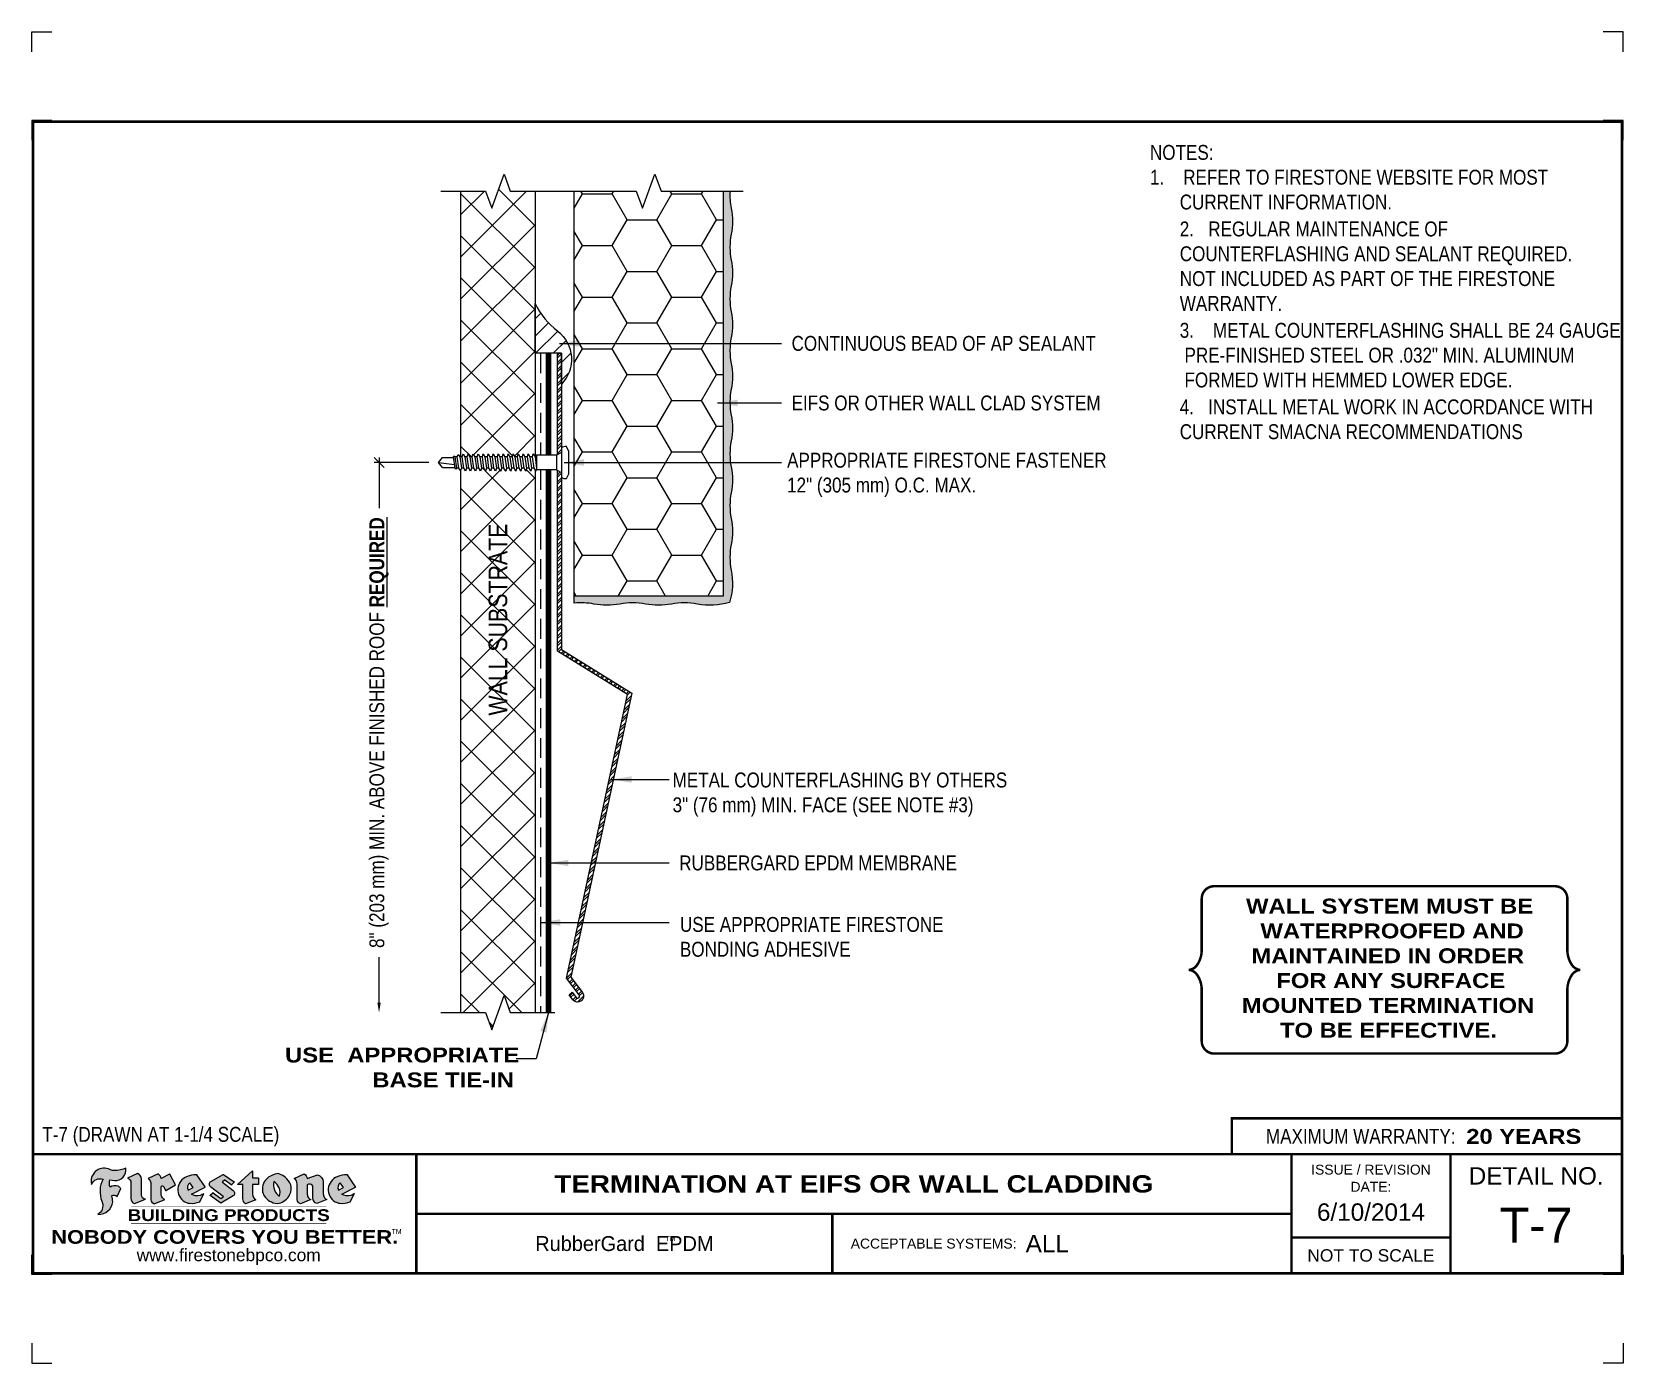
# Model space of a CAD drawing. Header units: inches. Extents: x 277.4 to 297.5, y -59.6 to -42.8.
import ezdxf
from ezdxf.enums import TextEntityAlignment as Align

# ---------------------------------------------------------------- set-up
doc = ezdxf.new("R2010")
doc.units = ezdxf.units.IN
doc.header["$MEASUREMENT"] = 0
doc.linetypes.add('HIDDEN', pattern=[0.375, 0.25, -0.125])
doc.layers.get('0').update_dxf_attribs({"linetype": 'CONTINUOUS'})
doc.layers.get('DEFPOINTS').update_dxf_attribs({"linetype": 'CONTINUOUS'})
for name, color, linetype in [('FSBP-ACCESSORY-FIRESTONE', 7, 'CONTINUOUS'), ('FSBP-ACCESSORY-OTHER', 7, 'CONTINUOUS'), ('FSBP-ADHESIVE', 1, 'HIDDEN'), ('FSBP-ANNO-NOTE', 7, 'CONTINUOUS'), ('FSBP-MEMBRANE', 7, 'CONTINUOUS'), ('FSBP-SEALANTS', 1, 'CONTINUOUS'), ('FSBP-TTLB', 7, 'CONTINUOUS'), ('FSBP-TTLB-BORDER', 7, 'CONTINUOUS'), ('FSBP-TTLB-TEXT', 7, 'CONTINUOUS'), ('FSBP-WALL-CURB', 9, 'CONTINUOUS')]:
    doc.layers.add(name, color=color, linetype=linetype)
doc.styles.add('FSBP_ARIAL', font='arial.ttf')
doc.styles.add('FSBP_ARIAL_BOLD', font='')
doc.styles.add('FSBP_ARIAL_NAR', font='ARIALN.TTF')
doc.styles.add('FSBP_BANKGOTHIC', font='bgothm.ttf')
doc.styles.get('FSBP_ARIAL_BOLD').set_extended_font_data('Arial Black')
doc.dimstyles.new('FSBP-DIM', dxfattribs={"dimtxt": 0.1875, "dimasz": 0.125, "dimexe": 0.0625, "dimexo": 0.125, "dimgap": 0.125, "dimtad": 0, "dimdec": 0, "dimzin": 1, "dimdsep": 46, "dimlunit": 4, "dimtxsty": 'FSBP_ARIAL_NAR', "dimblk": 'OBLIQUE', "dimcen": 0.09375, "dimdle": 0.0625, "dimclrd": 256, "dimclre": 256, "dimclrt": 256, "dimadec": 0, "dimazin": 0, "dimtfac": 1, "dimtdec": 0, "dimtmove": 1, "dimatfit": 3, "dimfxl": 1, "dimtolj": 1, "dimtzin": 0, "dimlwd": -1, "dimlwe": -1, "dimarcsym": 0})
doc.dimstyles.new('FSBP-LEADER', dxfattribs={"dimtxt": 0.1875, "dimasz": 0.25, "dimexe": 0.0625, "dimexo": 0.125, "dimgap": 0.125, "dimtad": 0, "dimtih": 1, "dimtoh": 1, "dimdec": 4, "dimzin": 0, "dimdsep": 46, "dimlunit": 4, "dimtxsty": 'FSBP_ARIAL_NAR', "dimcen": 0.09375, "dimclrd": 256, "dimclre": 256, "dimclrt": 256, "dimadec": 0, "dimazin": 0, "dimtfac": 1, "dimtdec": 4, "dimtofl": 0, "dimtmove": 0, "dimatfit": 3, "dimfxl": 1, "dimtolj": 1, "dimtzin": 0, "dimlwd": -1, "dimlwe": -1, "dimarcsym": 0})

msp = doc.modelspace()

# ---------------------------------------------------------------- texts
at = {"layer": 'DEFPOINTS', "style": 'FSBP_ARIAL_NAR'}
msp.add_text('T-7 (DRAWN AT 1-1/4 SCALE)', height=0.1875, dxfattribs=at).set_placement((277.5798584845293, -56.7273711702308), align=Align.MIDDLE_LEFT)
at = {"layer": 'FSBP-ANNO-NOTE', "style": 'FSBP_ARIAL_NAR'}
for s, p in [('CONTINUOUS BEAD OF AP SEALANT', (287.0105453455359, -46.76908298545125)), ('EIFS OR OTHER WALL CLAD SYSTEM', (287.0105453455359, -47.51908298545125)), ('RUBBERGARD EPDM MEMBRANE', (285.5960553338225, -53.31015201994033))]:
    msp.add_text(s, height=0.1875, dxfattribs=at).set_placement(p, align=Align.MIDDLE_LEFT)
msp.add_text('WALL SUBSTRATE', height=0.234375, rotation=90, dxfattribs=at).set_placement((283.3136935006623, -50.246501872983), align=Align.MIDDLE_CENTER)
at = {"layer": 'FSBP-ANNO-NOTE', "char_height": 0.1875, "attachment_point": 1}
for s, width, heights, insert, style in [('\\A1;NOTES:\\P\\pi-0.375,l0.375;1.    REFER TO FIRESTONE WEBSITE FOR MOST \\P\\pi0;CURRENT INFORMATION.\\P{\\H0.083333x;\\P\\pi-0.375;}2.   REGULAR MAINTENANCE OF COUNTERFLASHING AND SEALANT REQUIRED.  NOT INCLUDED AS PART OF THE FIRESTONE WARRANTY.{\\H0.083333x;\\P\\P}3.    METAL COUNTERFLASHING SHALL BE 24 GAUGE\\P\\pi0,t0.375; PRE-FINISHED STEEL OR .032" MIN. ALUMINUM\\P FORMED WITH HEMMED LOWER EDGE.{\\H0.083333x;\\P\\pi-0.375,tz;\\P}4.   INSTALL METAL WORK IN ACCORDANCE WITH CURRENT SMACNA RECOMMENDATIONS', 5.726439947411563, [3.77820984896789], (291.5218267385753, -44.27070772856678), 'FSBP_ARIAL_NAR'), ('\\A1;APPROPRIATE FIRESTONE FASTENER \\P12" (305 mm) O.C. MAX.', 5.00594112824183, [0.6832819923984061], (286.9542202766897, -48.14634867335547), 'FSBP_ARIAL_NAR'), ('\\A1;METAL COUNTERFLASHING BY OTHERS \\P3" (76 mm) MIN. FACE (SEE NOTE #3)', 5.00594112824183, [0.6832819923984061], (285.5129448094085, -52.17232151618191), 'FSBP_ARIAL_NAR'), ('\\A1;\\pi0.31206;WALL SYSTEM MUST BE \\P\\pi0.49355;WATERPROOFED AND \\P\\pi0.38048;MAINTAINED IN ORDER \\P\\pi0.69275;FOR ANY SURFACE \\P\\pi0.25975;MOUNTED TERMINATION \\P\\pi0.73879;TO BE EFFECTIVE.', 4.133535161342024, [1.853105191713929], (292.4189312764393, -53.7596766376923), 'FSBP_ARIAL_BOLD'), ('USE APPROPRIATE FIRESTONE BONDING ADHESIVE', 4.057734987007279, [0.5937539391998188], (285.6053611088275, -53.99083512877651), 'FSBP_ARIAL_NAR'), ('\\A1;\\pi0.16083;USE  APPROPRIATE \\P\\pi1.2595;BASE TIE-IN', 2.98164556433403, [0.6123590627157682], (280.4739554600565, -55.63514761580518), 'FSBP_ARIAL_BOLD')]:
    msp.add_mtext_dynamic_manual_height_columns(s, width=width, gutter_width=5, heights=heights, dxfattribs=dict(at, insert=insert, style=style))

# ---------------------------------------------------------------- blocks, each defined once
blk = doc.blocks.new('FSBP_AP_FASTENER_02')
at = {"layer": 'FSBP-ACCESSORY-FIRESTONE'}
for p, q in [((-0.125, 0), (-0.09375, -0.0625)), ((0.09375, -0.0625), (0.125, 0)), ((-0.09375, -0.0625), (-0.09375, -0.3125)), ((-0.09375, -0.0625), (0.09375, -0.0625)), ((0.09375, -0.0625), (0.09375, -0.3125)), ((-0.09375, -0.3125), (-0.0703125, -0.3325892857142776)), ((-0.0703125, -0.3641565527315151), (-0.0703125, -0.3957238197487527)), ((0.0703125, -0.3440672670172376), (0.0703125, -0.3756345340344751)), ((-0.0703125, -0.4272910867660471), (-0.0703125, -0.4588583537832847)), ((-0.0703125, -0.4904256208005222), (-0.0703125, -0.5219928878178166)), ((-0.0703125, -0.5535601548350542), (-0.0703125, -0.5851274218523486)), ((0.0703125, -0.4072018010517695), (0.0703125, -0.4387690680690071)), ((0.0703125, -0.4703363350862446), (0.0703125, -0.501903602103539)), ((0.0703125, -0.5334708691207766), (0.0703125, -0.5650381361380141)), ((0.0703125, -0.5966054031553085), (0.0703125, -0.6281726701725461)), ((-0.0703125, -0.6166946888695861), (-0.0703125, -0.6482619558868237)), ((-0.0703125, -0.6798292229041181), (-0.0703125, -0.7113964899213556)), ((-0.0703125, -0.7429637569385932), (-0.0703125, -0.7745310239558876)), ((0.0703125, -0.6597399371897836), (0.0703125, -0.691307204207078)), ((0.0703125, -0.7228744712243156), (0.0703125, -0.7544417382415531)), ((0.0703125, -0.7860090052588475), (0.0703125, -0.8175762722760851)), ((-0.0703125, -0.8060982909731251), (-0.0703125, -0.8376655579903627)), ((-0.0703125, -0.8692328250076571), (-0.0703125, -0.9008000920248946)), ((-0.0703125, -0.9323673590421322), (-0.0703125, -0.9639346260594266)), ((-0.0703125, -0.9955018930766641), (-0.0703125, -1.027069160093902)), ((0.0703125, -0.8491435392933226), (0.0703125, -0.880710806310617)), ((0.0703125, -0.9122780733278546), (0.0703125, -0.943845340345149)), ((0.0703125, -0.9754126073623866), (0.0703125, -1.006979874379624)), ((-0.0703125, -1.058636427111196), (-0.0703125, -1.090203694128434)), ((-0.0703125, -1.121770961145671), (-0.0703125, -1.153338228162966)), ((-0.0703125, -1.184905495180203), (-0.0703125, -1.216472762197441)), ((0.0703125, -1.038547141396919), (0.0703125, -1.070114408414156)), ((0.0703125, -1.101681675431394), (0.0703125, -1.133248942448688)), ((0.0703125, -1.164816209465926), (0.0703125, -1.196383476483163)), ((-0.0703125, -1.248040029214735), (-0.0703125, -1.279607296231973)), ((-0.0703125, -1.31117456324921), (-0.0703125, -1.342741830266505)), ((-0.0625, -1.498492581068092), (-0.0625, -1.35740939234654)), ((0, -1.545367581068092), (0.02460623630037162, -1.344965644303613)), ((0.0625, -1.498492581068092), (0.0625, -1.339552249489429)), ((0.0703125, -1.227950743500458), (0.0703125, -1.259518010517695)), ((0.0703125, -1.291085277534933), (0.0703125, -1.322652544552227)), ((0, -1.545367581068092), (-0.06250000000002842, -1.498492581068092)), ((0.0625, -1.498492581068092), (0, -1.545367581068092))]:
    blk.add_line(p, q, dxfattribs=at)
blk.add_lwpolyline([(0.1875, 0, 0.1250000000000271), (0.203125, 0.0625), (0.140625, 0.09375), (-0.140625, 0.09375), (-0.203125, 0.0625, 0.1250000000000271), (-0.1875, 0)], format="xyb", close=True, dxfattribs=at)
for points in [[(-0.109375, -0.3539532763657576), (-0.0703125, -0.3325892857142776), (0.0703125, -0.3125), (0.109375, -0.3227032763657576), (0.0703125, -0.3440672670172376), (-0.0703125, -0.3641565527315151)], [(-0.109375, -0.4170878104002895), (-0.0703125, -0.3957238197487527), (0.0703125, -0.3756345340344751), (0.109375, -0.3858378104002895), (0.0703125, -0.4072018010517695), (-0.0703125, -0.4272910867660471)], [(-0.109375, -0.4802223444347646), (-0.0703125, -0.4588583537832847), (0.0703125, -0.4387690680690071), (0.109375, -0.4489723444347646), (0.0703125, -0.4703363350862446), (-0.0703125, -0.4904256208005222)], [(-0.109375, -0.5433568784692966), (-0.0703125, -0.5219928878178166), (0.0703125, -0.501903602103539), (0.109375, -0.5121068784692966), (0.0703125, -0.5334708691207766), (-0.0703125, -0.5535601548350542)], [(-0.109375, -0.6064914125038285), (-0.0703125, -0.5851274218523486), (0.0703125, -0.5650381361380141), (0.109375, -0.5752414125038285), (0.0703125, -0.5966054031553085), (-0.0703125, -0.6166946888695861)], [(-0.109375, -0.6696259465383037), (-0.0703125, -0.6482619558868237), (0.0703125, -0.6281726701725461), (0.109375, -0.6383759465383037), (0.0703125, -0.6597399371897836), (-0.0703125, -0.6798292229041181)], [(-0.109375, -0.7327604805728356), (-0.0703125, -0.7113964899213556), (0.0703125, -0.691307204207078), (0.109375, -0.7015104805728356), (0.0703125, -0.7228744712243156), (-0.0703125, -0.7429637569385932)], [(-0.109375, -0.7958950146073676), (-0.0703125, -0.7745310239558876), (0.0703125, -0.7544417382415531), (0.109375, -0.7646450146073676), (0.0703125, -0.7860090052588475), (-0.0703125, -0.8060982909731251)], [(-0.109375, -0.8590295486418427), (-0.0703125, -0.8376655579903627), (0.0703125, -0.8175762722760851), (0.109375, -0.8277795486418427), (0.0703125, -0.8491435392933226), (-0.0703125, -0.8692328250076571)], [(-0.109375, -0.9221640826763746), (-0.0703125, -0.9008000920248946), (0.0703125, -0.880710806310617), (0.109375, -0.8909140826763746), (0.0703125, -0.9122780733278546), (-0.0703125, -0.9323673590421322)], [(-0.109375, -0.9852986167109066), (-0.0703125, -0.9639346260594266), (0.0703125, -0.943845340345149), (0.109375, -0.9540486167109066), (0.0703125, -0.9754126073623866), (-0.0703125, -0.9955018930766641)], [(-0.109375, -1.048433150745382), (-0.0703125, -1.027069160093902), (0.0703125, -1.006979874379624), (0.109375, -1.017183150745382), (0.0703125, -1.038547141396919), (-0.0703125, -1.058636427111196)], [(-0.109375, -1.111567684779914), (-0.0703125, -1.090203694128434), (0.0703125, -1.070114408414156), (0.109375, -1.080317684779914), (0.0703125, -1.101681675431394), (-0.0703125, -1.121770961145671)], [(-0.109375, -1.174702218814446), (-0.0703125, -1.153338228162966), (0.0703125, -1.133248942448688), (0.109375, -1.143452218814446), (0.0703125, -1.164816209465926), (-0.0703125, -1.184905495180203)], [(-0.109375, -1.237836752848978), (-0.0703125, -1.216472762197441), (0.0703125, -1.196383476483163), (0.109375, -1.206586752848978), (0.0703125, -1.227950743500458), (-0.0703125, -1.248040029214735)], [(-0.099609375, -1.29957619759773), (-0.0703125, -1.279607296231973), (0.0703125, -1.259518010517695), (0.099609375, -1.271116376169175), (0.0703125, -1.291085277534933), (-0.0703125, -1.31117456324921)], [(-0.0849609375, -1.352726280949355), (-0.0703125, -1.342741830266505), (0.0703125, -1.322652544552227), (0.0849609375, -1.328451727377967), (0.0703125, -1.338436178060817), (-0.0703125, -1.358525463775095)]]:
    blk.add_lwpolyline(points, close=True, dxfattribs=at)
blk.add_lwpolyline([(-0.09375, -0.3125), (0.09375, -0.3125)], dxfattribs=at)
blk = doc.blocks.new('TTLB-EPDM_1')
at = {"layer": 'FSBP-TTLB-TEXT'}
h = blk.add_hatch(color=1, dxfattribs=at)
edge = h.paths.add_edge_path()
edge.add_arc((1.037309769669573, -0.1982514792917306), 0.1319107607348553, 264.0410451462098, 370.3106169565175)
edge.add_arc((1.027551646585694, 0.1214293576525799), 0.3273056962876235, 270.05058356628535, 295.23459397187514, ccw=False)
edge.add_arc((1.022801957313345, -0.06680179986895154), 0.1391656561713503, 249.3281275763668, 272.0749124149863, ccw=False)
edge.add_line((0.9736743133014443, -0.1970076156048179), (0.9474927838574558, -0.1852745150568325))
edge.add_arc((0.8939498971398288, -0.3394262635682071), 0.1631857907024099, 70.84590087378872, 194.3325259843273)
edge.add_arc((0.8444260109029493, -0.4259936440910768), 0.1179914261095279, 70.96950098067128, 156.9641407594482, ccw=False)
edge.add_arc((1.153141409296894, -0.4684497516079468), 0.3110405457095052, 150.3231137483159, 203.2084295854517)
edge.add_arc((0.7562495500622943, -0.6412608153899899), 0.1218587156617311, 0.8849157075190988, 24.34668939894999, ccw=False)
edge.add_arc((0.7493781665697374, -0.6475258110744375), 0.1289731377238325, -58.36655102076742, 3.6216782311386737, ccw=False)
edge.add_arc((0.8256699029544474, -0.5792158350996106), 0.1783301886510354, 267.2205474105585, 354.1381621173521)
edge.add_arc((0.7903121048625305, -0.6011409294291745), 0.212787892960859, 0.9996158580669322, 21.00503380861244)
edge.add_arc((1.01880712263941, -0.5666691048185161), 0.05136395668415847, 40.82117713173261, 125.52727787225791, ccw=False)
edge.add_line((1.057676976260041, -0.5330924682126437), (1.102776947655911, -0.4308018311949837))
edge.add_arc((1.040858222524664, -0.4699705673995949), 0.07326744446031509, 32.31675181867256, 66.31481236598174)
edge.add_arc((1.032262518825329, -0.5063316993097662), 0.1102246948011782, 69.8179132332389, 125.254734720681)
edge.add_arc((1.127708877207287, -0.368959353531244), 0.1659710644737306, 164.1569669952081, 196.5811013160487, ccw=False)
edge.add_line((0.9680425188342383, -0.3236487780942383), (1.023615334387159, -0.3294494641845773))
h = blk.add_hatch(color=1, dxfattribs=at)
edge = h.paths.add_edge_path()
edge.add_line((1.275239419159561, -0.6223407783464694), (1.415345367376062, -0.5660418822574371))
edge.add_arc((1.421019305783958, -0.5090099247487757), 0.05731350411836949, 181.9717871001989, 264.31851000495806, ccw=False)
edge.add_line((1.363739737527226, -0.5109819325197265), (1.363412352251203, -0.3102363679013962))
edge.add_arc((1.294263659668751, -0.3103491388303989), 0.06914878453844908, 0.0934405599591014, 72.42834396969012)
edge.add_line((1.315139561173908, -0.2444268274366692), (1.186839444240604, -0.3024209471341379))
edge.add_arc((1.175246268095289, -0.3585110609420917), 0.05727567197445628, -0.017399788185912257, 78.322067691347, ccw=False)
edge.add_line((1.232521937428658, -0.3585284546236807), (1.232574268422297, -0.555126496687123))
edge.add_arc((1.305699496415486, -0.5558575689677219), 0.07312888236350451, 179.4272023230205, 245.3845503102953)
h = blk.add_hatch(color=1, dxfattribs=at)
edge = h.paths.add_edge_path()
edge.add_line((1.792026821926584, -0.3839679064720229), (1.722158956877934, -0.2518542302253621))
edge.add_arc((1.720119655279638, -0.2529327078887852), 0.002306916790721817, 27.87197133405656, 117.3766794470751)
edge.add_line((1.719058846382097, -0.250884159729182), (1.610638460368705, -0.3070279753467702))
edge.add_arc((1.547088841662962, -0.3061026658494403), 0.06355635479880145, 359.165808011073, 425.8793658831422)
edge.add_line((1.573061729235633, -0.2480956029480268), (1.446879247402876, -0.3051325108639702))
edge.add_arc((1.407812067100189, -0.370357133046621), 0.07602957263902092, -3.441403975725109, 59.07992244284969, ccw=False)
edge.add_line((1.483704536400296, -0.3749210150788969), (1.483704536400296, -0.5723838140635706))
edge.add_arc((1.54053746518044, -0.568254406115083), 0.05698275005415228, 184.1557352478595, 255.3066498366543)
edge.add_line((1.526084036778343, -0.6233736605654059), (1.657291340682093, -0.570650514527486))
edge.add_arc((1.688298576827198, -0.5021390388423987), 0.0752015358480571, 207.5160880841914, 245.649226723163, ccw=False)
edge.add_arc((1.721050197024907, -0.4914488168456328), 0.1093332836229113, 179.4823365255141, 204.5537900001094, ccw=False)
edge.add_line((1.611721375809452, -0.4904610114968335), (1.611721375809452, -0.4126404716788983))
edge.add_arc((1.628589765097195, -0.414159299036043), 0.01693662875851176, 28.356188110622725, 174.8549701683585, ccw=False)
edge.add_arc((1.627340435522395, -0.4197189881350504), 0.02111886817708033, 22.216893572439517, 40.10213956426492, ccw=False)
edge.add_line((1.646891420738257, -0.4117336534413738), (1.666638796144639, -0.4549750258192233))
edge.add_arc((1.668737246926742, -0.4540167099035481), 0.002306916790685496, 204.545128184284, 299.6323508190091)
edge.add_line((1.669877862091766, -0.4560219186518992), (1.791128135493295, -0.3870515928837648))
edge.add_line((1.791128135493295, -0.3870515928837648), (1.792026821926584, -0.3839679064720229))
h = blk.add_hatch(color=1, dxfattribs=at)
h.paths.add_polyline_path([(2.063388732080512, -0.2583237030618903, 0.02524281661523788), (2.025024361750752, -0.2610532129309178, 0.1213611957758757), (1.901773912052249, -0.3008158885520373, 0.6151668103976068), (1.93274136141747, -0.6099060679591872, 0.05306812109568645), (1.967936229862175, -0.617865745600497, 0.1150932231766138), (2.099126721549737, -0.5994933789882708), (2.151195569562105, -0.4944891916583316, -0.08755405562188731), (2.104230609512001, -0.5187113292177372, -0.265591761123442), (1.992692314386659, -0.5010701623316862), (2.165347897647223, -0.4141184325909109, 0.4518949533370738), (2.166222728871162, -0.4107679608846269)])
h.paths.add_polyline_path([(2.014217313945437, -0.4188965037300676), (1.951113654018855, -0.4515330109460507, -0.3720533890450154), (1.973177450672722, -0.3607130665457561)], flags=16)
h = blk.add_hatch(color=1, dxfattribs=at)
edge = h.paths.add_edge_path()
edge.add_arc((2.260407392426802, -0.3775796671688782), 0.04152450223225729, 123.20805433950699, 232.2027298779723, ccw=False)
edge.add_line((2.237665217914071, -0.3428366421988329), (2.393535971665983, -0.2540943745380986))
edge.add_arc((2.394677353533142, -0.2560991469722482), 0.002306916790741334, 55.64644466176611, 119.65426054492559, ccw=False)
edge.add_line((2.395979141996861, -0.2541946229174954), (2.531809646140459, -0.3470380726374032))
edge.add_arc((2.530468902927946, -0.3489153772789875), 0.002306916790700397, -42.731101238422525, 54.4661353739603, ccw=False)
edge.add_line((2.532163440279987, -0.3504807552658491), (2.498457913851155, -0.3869673252714421))
edge.add_arc((2.496763376499139, -0.3854019472845934), 0.002306916790672934, 233.7527076894875, 317.26889876138785, ccw=False)
edge.add_line((2.495399362263356, -0.38726241234572), (2.413849913492982, -0.3274738082119626))
edge.add_arc((2.412485899257181, -0.3293342732731342), 0.002306916790720064, 53.75270768979358, 124.4135619297835)
edge.add_line((2.41118211687575, -0.3274311136421062), (2.382933981293377, -0.346782838468144))
edge.add_arc((2.38423776367478, -0.3486859980991606), 0.002306916790694898, 124.4135619293799, 231.8459020253626)
edge.add_line((2.382812599816248, -0.3505000469010184), (2.519899969301207, -0.4581994452042721))
edge.add_arc((2.494247019847682, -0.4908523236374461), 0.04152450223225742, -55.21225898295222, 51.84590202520428, ccw=False)
edge.add_line((2.517938320565804, -0.5249552055672808), (2.364434947484597, -0.6179520922513717))
edge.add_arc((2.36323960192349, -0.6159790200102006), 0.002306916790726996, 233.2955624372927, 301.20872157023314, ccw=False)
edge.add_line((2.361860787187538, -0.6178285429225383), (2.231266621301074, -0.5204709167214361))
edge.add_arc((2.232647938930649, -0.5186232623475259), 0.002306916790697672, 135.5134179846393, 233.21798691998708, ccw=False)
edge.add_line((2.231002150870836, -0.5170067083764565), (2.262839375599356, -0.4845937328397696))
edge.add_arc((2.264485163659225, -0.4862102868108537), 0.002306916790748497, 53.0352839999411, 135.513417985369, ccw=False)
edge.add_line((2.265872365996302, -0.4843670465239001), (2.361834678328762, -0.5565872257804898))
edge.add_arc((2.363221880665761, -0.5547439854936304), 0.002306916790627066, 233.0352840000685, 302.2362632414394)
edge.add_line((2.36445241715569, -0.5566953042850713), (2.39428499383348, -0.5378823484768844))
edge.add_arc((2.393054457343549, -0.5359310296853765), 0.002306916790685166, 302.2362632406177, 412.2027298768422)
edge.add_line((2.394468296066179, -0.5341081404551886), (2.234958295420142, -0.4103916733127022))
h = blk.add_hatch(color=1, dxfattribs=at)
edge = h.paths.add_edge_path()
edge.add_line((2.763460561272041, -0.2072496393923444), (2.763460561272041, -0.2969520779963801))
edge.add_arc((2.765767478062699, -0.2969520779963943), 0.00230691679065842, 179.9999999996471, 269.9999999996471)
edge.add_line((2.765767478062685, -0.2992589947870528), (2.835417693520355, -0.2992589947870528))
edge.add_arc((2.835417693520355, -0.3015659115777538), 0.002306916790701052, 0, 90, ccw=False)
edge.add_line((2.837724610311056, -0.3015659115777538), (2.837724610311056, -0.3790761307453892))
edge.add_arc((2.83541769352037, -0.3790761307453749), 0.002306916790686842, 269.99999999964706, 359.99999999964706, ccw=False)
edge.add_line((2.835417693520355, -0.3813830475360618), (2.765767478062685, -0.3813830475360618))
edge.add_arc((2.765767478062699, -0.3836899643267202), 0.00230691679065842, 90.00000000035294, 180.0000000003529)
edge.add_line((2.763460561272041, -0.3836899643267344), (2.763460561272041, -0.5033995910642801))
edge.add_arc((2.836735953378943, -0.5071368822038516), 0.07337063740681413, 177.0802527808789, 245.3249543133826)
edge.add_line((2.806105814540615, -0.5738080530967267), (2.674529557384915, -0.6226036013049594))
edge.add_arc((2.708610405062069, -0.564298408791804), 0.06753517344606039, 177.0345319916277, 239.6926428024901, ccw=False)
edge.add_line((2.641165668230087, -0.560804539009709), (2.641165668230087, -0.3836899643267344))
edge.add_arc((2.638858751439429, -0.3836899643267202), 0.00230691679065842, 359.9999999996471, 449.999999999647)
edge.add_line((2.638858751439443, -0.3813830475360618), (2.572857950769389, -0.3813830475360618))
edge.add_line((2.572857950769389, -0.3813830475360618), (2.763460561272041, -0.2072496393923444))
h = blk.add_hatch(color=1, dxfattribs=at)
edge = h.paths.add_edge_path(flags=16)
edge.add_arc((2.940363509127394, -0.4847985213681437), 0.1684614578629418, 344.5558804047865, 417.0140046669545)
edge.add_arc((3.194458079644619, -0.3883534532477785), 0.1684614578629414, 164.5558804047864, 237.0140046669546)
edge = h.paths.add_edge_path()
edge.add_arc((3.069375116502199, -0.4399344555144872), 0.1828726885096673, 136.0914512150047, 191.213418978326)
edge.add_arc((3.064939550433406, -0.4318234379590333), 0.1803148804748503, 194.0167254156723, 240.6663730831859)
edge.add_arc((3.098047041778981, -0.3845058757092554), 0.2378525180183701, 239.2975390661776, 264.2889872773176)
edge.add_arc((3.04884478212623, -0.4190232383793012), 0.203760689247156, 277.1986764832036, 326.503572961274)
edge.add_arc((3.077739326803546, -0.4341046616465112), 0.171374865791709, 325.3768876809902, 406.3828327799087)
edge.add_arc((3.011839488065919, -0.4896144380417797), 0.2571945645850002, 44.28462553519766, 73.82901434867304)
edge.add_arc((3.117152499586992, -0.4983433120546693), 0.2579560664039132, 97.50292863483666, 134.1039137579027)
h = blk.add_hatch(color=1, dxfattribs=at)
edge = h.paths.add_edge_path()
edge.add_line((3.322690228557462, -0.5721896537377091), (3.322690228557462, -0.3749210150788969))
edge.add_arc((3.246797759257384, -0.3703571330465745), 0.076029572638996, 356.5585960242387, 419.0799224428129)
edge.add_line((3.285864939560099, -0.3051325108639702), (3.412047421392799, -0.2480956029480268))
edge.add_arc((3.386074533820159, -0.3061026658494941), 0.06355635479883807, 0.3962622833877276, 65.87936588318718, ccw=False)
edge.add_line((3.449629368605429, -0.3056631084210863), (3.580526418688805, -0.2593848434574539))
edge.add_arc((3.555744121700958, -0.3530904070730321), 0.09692726601172152, 2.366977007666776, 75.18615851992018, ccw=False)
edge.add_line((3.652588689330287, -0.3490873311063041), (3.652588689330287, -0.4883770011386872))
edge.add_arc((3.761877549389556, -0.4914934052703811), 0.1093332836229047, 178.3666365323574, 204.5537900000422)
edge.add_arc((3.729125929191727, -0.5021836272670953), 0.07520153584796169, 207.5160880841711, 245.2240541443093)
edge.add_line((3.697611150971852, -0.5704631245385627), (3.572585913552643, -0.6207021253773775))
edge.add_arc((3.59534718600759, -0.5526356419907701), 0.07177131519198746, 180.3328587115751, 251.51018566665869, ccw=False)
edge.add_line((3.523577081955409, -0.5530525936986663), (3.523577081955409, -0.4153032515383615))
edge.add_arc((3.486319529276879, -0.4148773504126441), 0.0372599868942854, 359.3450650296066, 449.0500281941028)
edge.add_arc((3.482769874121713, -0.4419622099033496), 0.06447454900600783, 86.29402372314017, 119.8211331593848)
edge.add_line((3.450707067966732, -0.3860252459975726), (3.450707067966732, -0.4904610114968335))
edge.add_arc((3.560035889182251, -0.491448816845647), 0.1093332836229751, 179.4823365255069, 204.5537900001023)
edge.add_arc((3.527284268984408, -0.5021390388424952), 0.07520153584796385, 207.5160880841699, 245.6492267231416)
edge.add_line((3.496277032839316, -0.570650514527486), (3.365069728935509, -0.6233736605654059))
edge.add_arc((3.37950248606194, -0.5682868177318081), 0.05694615642555727, 183.9298782390169, 255.318496325343, ccw=False)
h = blk.add_hatch(color=1, dxfattribs=at)
h.paths.add_polyline_path([(3.957695472291277, -0.2583237030618903, 0.02524281661523822), (3.919331101961575, -0.2610532129309178, 0.1085638477195505), (3.807890832595604, -0.2939221658134414, 0.6425897848490651), (3.827048101628293, -0.6099060679591872, 0.05306812109569052), (3.862242970072884, -0.617865745600497, 0.1150932231766133), (3.993433461760503, -0.5994933789882708), (4.045502309772871, -0.4944891916583316, -0.08755405562189084), (3.998537349722767, -0.5187113292177372, -0.2655917611234366), (3.886999054597368, -0.5010701623316862), (4.059654637857989, -0.4141184325909109, 0.4518949533370731), (4.060529469081928, -0.4107679608846269)])
h.paths.add_polyline_path([(3.90852405415626, -0.4188965037300676), (3.845420394229677, -0.4515330109460507, -0.3720533890450147), (3.867484190883488, -0.3607130665457561)], flags=16)
at = {"layer": 'DEFPOINTS', "linetype": 'Continuous', "ltscale": 1.75}
for points in [[(-0.015625, 13.88083333333333), (-0.015625, 14.13083333333333), (0.234375, 14.13083333333333)], [(20.01562500000003, 13.88083333333333), (20.01562500000003, 14.13083333333333), (19.76562500000003, 14.13083333333333)], [(-0.015625, -2.380833333333342), (-0.015625, -2.630833333333342), (0.234375, -2.630833333333342)], [(20.01562500000003, -2.380833333333342), (20.01562500000003, -2.630833333333342), (19.76562500000003, -2.630833333333342)]]:
    blk.add_lwpolyline(points, dxfattribs=at)
at = {"layer": 'DEFPOINTS', "color": 1}
for points in [[(0.234375, 13.015625), (-0.015625, 13.015625), (-0.015625, 12.765625)], [(20.015625, 12.765625), (20.015625, 13.015625), (19.765625, 13.015625)], [(0.234375, -1.515625), (-0.015625, -1.515625), (-0.015625, -1.265625)], [(20.015625, -1.265625), (20.015625, -1.515625), (19.765625, -1.515625)]]:
    blk.add_lwpolyline(points, dxfattribs=at)
at = {"layer": 'FSBP-TTLB', "const_width": 0.03125}
blk.add_lwpolyline([(15.09028770518938, 0), (20, 0), (20, 0.4512598240669945), (15.09028770518938, 0.4512598240669945)], close=True, dxfattribs=at)
for points in [[(0, 0), (0, -1.5), (20, -1.5), (20, 0), (0, 0)], [(4.825208527206769, 0), (4.825208527206769, -0.75)], [(15.84028770518938, 0), (15.84028770518938, -1.5)], [(17.84110496735593, 0), (17.84110496735593, -1.5)], [(20, 0), (20, -1.5)], [(4.825208527206769, -0.75), (15.84028770518938, -0.75)], [(4.825208527206769, -0.75), (4.825208527206769, -1.5)], [(15.84028770518938, -1.048740175933006), (17.84110496735593, -1.048740175933006)]]:
    blk.add_lwpolyline(points, dxfattribs=at)
at = {"layer": 'FSBP-TTLB-BORDER', "const_width": 0.03125}
blk.add_lwpolyline([(20, 0), (20, 13), (0, 13), (0, 0)], dxfattribs=at)
at = {"layer": 'FSBP-TTLB-TEXT', "color": 1}
blk.add_line((0.7358432058323388, -0.379822754145593), (0.7358432058323388, -0.379822754145593), dxfattribs=at)
for points in [[(1.023615323725323, -0.3294494630716969, 0.5000510906601082), (1.167090420776901, -0.1746414942047778, -0.1103304102359608), (1.027840608309816, -0.2058762110801382, -0.09957876667165425), (0.9736743133014443, -0.1970076156048179), (0.9474927838574558, -0.1852745150568325, 0.5978159689075124), (0.7358432058323388, -0.379822754145593, -0.3938834584182213), (0.8828996422548698, -0.3144510229727047, 0.2349406564350952), (0.86727108227484, -0.5910237178633082, -0.1027304183841549), (0.8780937320133262, -0.6393788197974146, -0.2772692352614086), (0.8170223912655956, -0.7573362346216896, 0.3985429150902959), (1.003067614090241, -0.5974286950643517, 0.0875124847930418), (0.9889600163401155, -0.5248671157293501, -0.3874031597924062), (1.057676976260041, -0.5330924682126437), (1.102776947655911, -0.4308018311949837, 0.1494423498871741), (1.07029056398062, -0.4028746979725923, 0.2467195073738216), (0.9686394281704906, -0.4163228904100862, -0.1424285161541127), (0.9680425188342383, -0.3236487780942383), (1.023615334387159, -0.3294494641845773)], [(2.166222728871162, -0.4107679608846269), (2.063388732080512, -0.2583237030618903, 0.02524281661523788), (2.025024361750752, -0.2610532129309178, 0.1085638477195265), (1.913584092384895, -0.2939221658134414, 0.6425897848491228), (1.93274136141747, -0.6099060679591872, 0.05306812109568648), (1.967936229862175, -0.617865745600497, 0.1150932231766137), (2.099126721549737, -0.5994933789882708), (2.151195569562105, -0.4944891916583316, -0.0875540556218873), (2.104230609512001, -0.5187113292177372, -0.2655917611234418), (1.992692314386659, -0.5010701623316862), (2.165347897647223, -0.4141184325909109)], [(2.763460561272041, -0.2072496393923444), (2.763460561272041, -0.2969520779963801, 0.4142135623730958), (2.765767478062685, -0.2992589947870528), (2.835417693520355, -0.2992589947870528, -0.414213562373095), (2.837724610311056, -0.3015659115777538), (2.837724610311056, -0.3790761307453892, -0.4142135623730938), (2.835417693520355, -0.3813830475360618), (2.765767478062685, -0.3813830475360618, 0.4142135623730958), (2.763460561272041, -0.3836899643267344), (2.763460561272041, -0.5033995910642801, 0.3068985753588853), (2.806105814540615, -0.5738080530967267), (2.674529557384915, -0.6226036013049594, -0.2804194150632976), (2.641165668230087, -0.560804539009709), (2.641165668230087, -0.3836899643267344, 0.414213562373095), (2.638858751439443, -0.3813830475360618), (2.572857950769389, -0.3813830475360618), (2.763460561272041, -0.2072496393923444)], [(4.060529469081928, -0.4107679608846269), (3.957695472291277, -0.2583237030618903, 0.02524281661523788), (3.919331101961575, -0.2610532129309178, 0.1085638477195265), (3.807890832595604, -0.2939221658134414, 0.6425897848491228), (3.827048101628293, -0.6099060679591872, 0.05306812109568648), (3.862242970072884, -0.617865745600497, 0.1150932231766137), (3.993433461760503, -0.5994933789882708), (4.045502309772871, -0.4944891916583316, -0.0875540556218873), (3.998537349722767, -0.5187113292177372, -0.2655917611234418), (3.886999054597368, -0.5010701623316862), (4.059654637857989, -0.4141184325909109)], [(4.059654637857989, -0.4141184325909109, 0.4518949533370731), (4.060529469081928, -0.4107679608846269, 0.4518949533370731)]]:
    blk.add_lwpolyline(points, format="xyb", dxfattribs=at)
for points in [[(1.275239419159561, -0.6223407783464694), (1.415345367376062, -0.5660418822574371, -0.3756100036733062), (1.363739737527226, -0.5109819325197265), (1.363412352251203, -0.3102363679013962, 0.3265360292958048), (1.315139561173908, -0.2444268274366692), (1.186839444240604, -0.3024209471341379, -0.3557863980845349), (1.232521937428658, -0.3585284546236807), (1.232574268422297, -0.555126496687123, 0.2960110723418457)], [(1.792026821926584, -0.3839679064720229), (1.722158956877934, -0.2518542302253621, 0.4116839150163434), (1.719058846382097, -0.250884159729182), (1.610638460368705, -0.3070279753467702, 0.2996033003794034), (1.573061729235633, -0.2480956029480268), (1.446879247402876, -0.3051325108639702, -0.2797757560995365), (1.483704536400296, -0.3749210150788969), (1.483704536400296, -0.5723838140635706, 0.320828638474519), (1.526084036778343, -0.6233736605654059), (1.657291340682093, -0.570650514527486, -0.1679398621276611), (1.621603752698661, -0.5368819723450571, -0.1098333365370753), (1.611721375809452, -0.4904610114968335), (1.611721375809452, -0.4126404716788983, -0.743334502655012), (1.64349420176768, -0.4061152228778298, -0.07819791644735608), (1.646891420738257, -0.4117336534413738), (1.666638796144639, -0.4549750258192233, 0.4404648714563479), (1.669877862091766, -0.4560219186518992), (1.791128135493295, -0.3870515928837648)], [(1.951113654018855, -0.4515330109460507), (2.014217313945437, -0.4188965037300676), (1.973177450672722, -0.3607130665457561, 0.3720533890450154)], [(2.234958295420142, -0.4103916733127022, -0.5150044486718882), (2.237665217914071, -0.3428366421988329), (2.393535971665983, -0.2540943745380986, -0.2867822934100265), (2.395979141996861, -0.2541946229174954), (2.531809646140459, -0.3470380726374032, -0.4515027974650387), (2.532163440279987, -0.3504807552658491), (2.498457913851155, -0.3869673252714421, -0.3814439164929681), (2.495399362263356, -0.38726241234572), (2.413849913492982, -0.3274738082119626, 0.3184718635035665), (2.41118211687575, -0.3274311136421062), (2.382933981293377, -0.346782838468144, 0.5064094529656681), (2.382812599816248, -0.3505000469010184), (2.519899969301207, -0.4581994452042721, -0.5043597839115849), (2.517938320565804, -0.5249552055672808), (2.364434947484597, -0.6179520922513717, -0.3053163970316367), (2.361860787187538, -0.6178285429225383), (2.231266621301074, -0.5204709167214361, -0.4541703869768119), (2.231002150870836, -0.5170067083764565), (2.262839375599356, -0.4845937328397696, -0.3762644290664977), (2.265872365996302, -0.4843670465239001), (2.361834678328762, -0.5565872257804898, 0.3114700032088108), (2.36445241715569, -0.5566953042850713), (2.39428499383348, -0.5378823484768844, 0.520381097387146), (2.394468296066179, -0.5341081404551886)], [(2.937624918725987, -0.3131105398334029, 0.2452625673097023), (2.889993533867141, -0.4754966266250307, 0.2064059665179019), (2.976604338974084, -0.5890186876871866, 0.1094800500670344), (3.074378098474654, -0.6211778035979165, 0.2185147641853038), (3.218764944843201, -0.5314757029352819, 0.3689489483072479), (3.195959963110113, -0.3100352223135445, 0.1296305888694145), (3.0834694040758, -0.242595816912754, 0.1610736375384317)], [(3.10274193015772, -0.5296595419651595, 0.3271311138286319), (3.032079658614293, -0.3434924326507627, 0.3271311138286322)], [(3.322690228557462, -0.5721896537377091), (3.322690228557462, -0.3749210150788969, 0.2797757560995341), (3.285864939560099, -0.3051325108639702), (3.412047421392799, -0.2480956029480268, -0.2937618496109166), (3.449629368605429, -0.3056631084210863), (3.580526418688805, -0.2593848434574539, -0.3288760160581939), (3.652588689330287, -0.3490873311063041), (3.652588689330287, -0.4883770011386872, 0.114762897203527), (3.662431105063263, -0.536926560769686, 0.166032965990522), (3.697611150971852, -0.5704631245385627), (3.572585913552643, -0.6207021253773775, -0.3209557512194564), (3.523577081955409, -0.5530525936986663), (3.523577081955409, -0.4153032515383615, 0.4127061514896111), (3.48693727661589, -0.3776224848030694, 0.1473421876160361), (3.450707067966732, -0.3860252459975726), (3.450707067966732, -0.4904610114968335, 0.1098333365370753), (3.460589444855941, -0.5368819723450855, 0.1679398621276611), (3.496277032839316, -0.570650514527486), (3.365069728935509, -0.6233736605654059, -0.3219729545308964), (3.322690228557462, -0.5721896537377091, 29.1476284739)], [(3.845420394229677, -0.4515330109460507), (3.90852405415626, -0.4188965037300676), (3.867484190883488, -0.3607130665457561, 0.3720533890450154)]]:
    blk.add_lwpolyline(points, format="xyb", close=True, dxfattribs=at)
at = {"layer": 'FSBP-TTLB-TEXT'}
for points, const_width in [([(1.233926579809207, -0.6584455781731435), (3.691229482685259, -0.6584455781731577)], 0.0078125), ([(10.06152282927678, -0.75), (10.06152282927678, -1.5)], 0.03125), ([(1.233926579809207, -0.8761560960495984), (3.691229482685259, -0.8761560960495842)], 0.0078125)]:
    blk.add_lwpolyline(points, dxfattribs=dict(at, const_width=const_width))
at = {"layer": 'FSBP-TTLB-TEXT', "color": 1}
for centre, start, end in [((1.789987520328282, -0.3850463841354355), 299.6323508193319, 27.87197133380463), ((2.164310260790558, -0.412058050385383), 296.7304547840455, 34.00233684987403)]:
    blk.add_arc(centre, 0.00230691679068068, start, end, dxfattribs=at)
at = {"layer": 'FSBP-TTLB-TEXT', "style": 'FSBP_ARIAL_NAR'}
blk.add_text('MAXIMUM WARRANTY:', height=0.1875, dxfattribs=at).set_placement((17.90516569312837, 0.2256299120335257), align=Align.MIDDLE_RIGHT)
at = {"layer": 'FSBP-TTLB-TEXT'}
for s, height, style, p in [('ISSUE / REVISION', 0.125, 'FSBP_ARIAL', (16.84069633627263, -0.1938496373466023)), ('DETAIL NO.', 0.21875, 'FSBP_ARIAL', (18.92055248367797, -0.2724398367368792)), ('DATE:', 0.125, 'FSBP_ARIAL', (16.84069633627263, -0.409973105348854)), ('www.firestonebpco.com', 0.15625, 'FSBP_ARIAL', (2.462578031247233, -1.268657306740124)), ('RubberGard  EPDM', 0.1875, 'FSBP_BANKGOTHIC', (7.443365678241776, -1.125)), ('TM', 0.0625, 'FSBP_BANKGOTHIC', (8.023397742165457, -1.062518816683806)), ('NOT TO SCALE', 0.15625, 'FSBP_ARIAL', (16.84069633627263, -1.274370087966503))]:
    blk.add_text(s, height=height, dxfattribs=dict(at, style=style)).set_placement(p, align=Align.MIDDLE_CENTER)
at = {"layer": 'FSBP-TTLB-TEXT', "lineweight": 18, "style": 'FSBP_ARIAL_BOLD'}
blk.add_text('BUILDING PRODUCTS', height=0.1484375, dxfattribs=at).set_placement((2.462578031247233, -0.7673008371113639), align=Align.MIDDLE_CENTER)
at = {"layer": 'FSBP-TTLB-TEXT', "color": 1}
for s, height, style, p in [('NOBODY COVERS YOU BETTER.', 0.171875, 'FSBP_ARIAL_BOLD', (2.412604263603384, -1.041650450587369)), ('TM', 0.0625, 'FSBP_BANKGOTHIC', (4.576671173373001, -0.9725745042934193))]:
    blk.add_text(s, height=height, dxfattribs=dict(at, style=style)).set_placement(p, align=Align.MIDDLE_CENTER)
at = {"layer": 'FSBP-TTLB-TEXT', "style": 'FSBP_ARIAL'}
blk.add_text('ACCEPTABLE SYSTEMS:', height=0.125, dxfattribs=at).set_placement((10.29281281591562, -1.125), align=Align.MIDDLE_LEFT)
at = {"layer": 'FSBP-TTLB-TEXT'}
for tag, height, style, p in [('MAXIMUM_WARRANTY', 0.1875, 'FSBP_ARIAL_BOLD', (18.03987100774941, 0.2240244307510579)), ('ACCPT_SYSTEMS', 0.21875, 'FSBP_ARIAL', (12.49438170418193, -1.125))]:
    blk.add_attdef(tag, text='', height=height, dxfattribs=dict(at, style=style)).set_placement(p, align=Align.MIDDLE_LEFT)
for tag, height, style, p in [('DETAIL_DESCP_LINE_1', 0.21875, 'FSBP_ARIAL_BOLD', (10.33118450231211, -0.3736318192489421)), ('ISSUE_REV_DATE', 0.21875, 'FSBP_ARIAL', (16.84069633627263, -0.7282559425942452)), ('DETAIL_NUMBER', 0.4375, 'FSBP_ARIAL', (18.91941590748775, -0.8931630692489421))]:
    blk.add_attdef(tag, text='', height=height, dxfattribs=dict(at, style=style)).set_placement(p, align=Align.MIDDLE_CENTER)
blk = doc.blocks.new('_OBLIQUE')
at = {"color": 0, "linetype": 'ByBlock'}
blk.add_line((-0.5, -0.5), (0.5, 0.5), dxfattribs=at)
blk = doc.blocks.new('*D4')
at = {"layer": 'DEFPOINTS', "color": 0, "transparency": 16777216}
for p in [(281.8181120247438, -48.26908298545125), (282.5681120247438, -48.26908298545125), (282.5949435006623, -55.19507399381949)]:
    blk.add_point(p, dxfattribs=at)
at = {"layer": 'FSBP-ANNO-NOTE', "transparency": 16777216}
for p, q in [((282.4431120247438, -48.26908298545125), (281.7556120247438, -48.26908298545125)), ((281.8181120247438, -48.20658298545125), (281.8181120247438, -48.84283906262309)), ((281.8181120247438, -55.07007399381949), (281.8181120247438, -54.49631791664765))]:
    blk.add_line(p, q, dxfattribs=at)
blk.add_solid([(281.7972786914105, -55.07007399381949), (281.8389453580771, -55.07007399381949), (281.8181120247438, -55.19507399381949)], dxfattribs=at)
at = {"layer": 'FSBP-ANNO-NOTE', "transparency": 16777216, "xscale": 0.125, "yscale": 0.125, "zscale": 0.125, "rotation": 90}
blk.add_blockref('_OBLIQUE', (281.8181120247438, -48.26908298545125), dxfattribs=at)
at = {"layer": 'FSBP-ANNO-NOTE', "transparency": 16777216, "insert": (281.8181120247438, -51.66957848963532), "char_height": 0.1875, "attachment_point": 5, "rotation": 90, "style": 'FSBP_ARIAL_NAR'}
blk.add_mtext('\\A1;8" (203 mm) MIN. ABOVE FINISHED ROOF {\\fArial Narrow|b1|i0|c0|p34;\\LREQUIRED}', dxfattribs=at)

# ---------------------------------------------------------------- dimensions: what is measured, and where the dimension line sits
at = {"layer": 'FSBP-ANNO-NOTE'}
dim = msp.add_linear_dim(base=(281.8181120247438, -48.26908298545125), p1=(282.5949435006623, -55.19507399381949), p2=(282.5681120247438, -48.26908298545125), angle=90, text='8" (203 mm) MIN. ABOVE FINISHED ROOF {\\fArial Narrow|b1|i0|c0|p34;\\LREQUIRED}', dimstyle='FSBP-DIM', override={"dimblk2": 'OBLIQUE', "dimsah": 1, "dimse1": 1, "dimsd1": 0}, dxfattribs=at)
dim.commit()
dim.dimension.update_dxf_attribs({"geometry": '*D4', "text_midpoint": (281.8181120247438, -51.66957848963532)})

# ---------------------------------------------------------------- hatches: boundary and pattern name
at = {"layer": 'FSBP-ACCESSORY-OTHER'}
h = msp.add_hatch(dxfattribs=at)
h.set_pattern_fill('STEEL', color=256, scale=0.5, style=0)
h.set_pattern_definition([(45, (0, 0), (-0.04419417382415922, 0.04419417382415922), []), (45, (0, 0.03125), (-0.04419417382415922, 0.04419417382415922), [])])
h.paths.add_polyline_path([(284.1788477974519, -54.76141370706746), (284.3380467002349, -54.97278114718112, -1), (284.2981078522702, -55.0028625105688), (284.2500366454162, -54.93903865400792), (284.2100977974519, -54.96912001739558), (284.2581690043057, -55.03294387395646, 1), (284.3779855481995, -54.94269978379351), (284.2325184991042, -54.74956404447194), (284.9981439475151, -51.17396398543198), (284.113479605812, -50.62254168068493), (284.1134796058121, -48.39408298545133), (284.0634796058121, -48.36908298545131), (284.063479605812, -50.64325235880354), (284.9432315258729, -51.19161268994537)])
h.paths.add_polyline_path([(284.1134796058121, -46.89325235880354), (284.063479605812, -46.89326394172731), (284.0634796058119, -48.1690829854512), (284.1134796058121, -48.14408298545113)])
at = {"layer": 'FSBP-SEALANTS'}
h = msp.add_hatch(dxfattribs=at)
h.set_pattern_fill('ANSI31', color=256, scale=1.25, style=0)
h.set_pattern_definition([(45, (-5.684341886080801e-14, -35.02333333333326), (-0.110485434560398, 0.1104854345603981), [])])
edge = h.paths.add_edge_path()
edge.add_arc((284.6831205872241, -45.82042978146548), 1.005864938762164, 206.4368673966137, 232.235469974545)
edge.add_arc((283.7932553375821, -46.96910479038412), 0.4471713438662746, -44.26568539744528, 52.23546997454832, ccw=False)
edge.add_line((284.1134796058122, -47.28122436492512), (284.1134796058121, -46.89325235880354))
edge.add_line((284.1134796058121, -46.89325235880354), (283.7824435006625, -46.89332904612316))
edge.add_line((283.7824435006625, -46.89332904612316), (283.7824435006625, -46.26825235880369))
at = {"layer": 'FSBP-WALL-CURB'}
h = msp.add_hatch(dxfattribs=at)
h.set_pattern_fill('ANSI37', color=256, scale=3, style=0)
h.set_pattern_definition([(45, (0.3142502234347262, -35.47051604416727), (-0.2651650429449553, 0.2651650429449554), []), (135, (0.3142502234347262, -35.47051604416727), (-0.2651650429449554, -0.2651650429449553), [])])
h.paths.add_polyline_path([(283.7824435006623, -44.85315181124618), (283.4699435006623, -44.85315181124618), (283.3918185006623, -44.63850513785125), (283.2355685006623, -45.06779848464105), (283.1574435006623, -44.85315181124618), (282.8449435006623, -44.85315181124618), (282.8449435006624, -48.10357645699287), (282.8970068436144, -48.19877048545125), (282.9285741106316, -48.19877048545126), (282.9387773869975, -48.15970798545123), (282.9601413776489, -48.19877048545125), (282.9917086446662, -48.19877048545125), (283.001911921032, -48.15970798545127), (283.0232759116834, -48.19877048545125), (283.0548431787007, -48.19877048545126), (283.0650464550665, -48.15970798545121), (283.086410445718, -48.19877048545125), (283.1179777127352, -48.19877048545125), (283.128180989101, -48.15970798545116), (283.1495449797525, -48.19877048545124), (283.1811122467698, -48.19877048545125), (283.1913155231355, -48.15970798545129), (283.212679513787, -48.19877048545124), (283.2442467808042, -48.19877048545124), (283.2544500571701, -48.15970798545122), (283.2758140478215, -48.19877048545125), (283.3073813148387, -48.19877048545125), (283.3175845912045, -48.15970798545121), (283.338948581856, -48.19877048545125), (283.3705158488733, -48.19877048545125), (283.3807191252391, -48.15970798545127), (283.4020831158905, -48.19877048545125), (283.4336503829077, -48.19877048545125), (283.4438536592736, -48.15970798545123), (283.4652176499251, -48.19877048545125), (283.4967849169423, -48.19877048545125), (283.5069881933081, -48.15970798545121), (283.5283521839596, -48.19877048545125), (283.5599194509768, -48.19877048545125), (283.5701227273426, -48.15970798545123), (283.591486717994, -48.19877048545125), (283.6230539850113, -48.19877048545126), (283.6332572613771, -48.15970798545123), (283.6546212520286, -48.19877048545125), (283.6861885190458, -48.19877048545125), (283.6963917954116, -48.15970798545119), (283.7177557860632, -48.19877048545125), (283.7493230530804, -48.19877048545125), (283.7595263294461, -48.15970798545127), (283.7680719257067, -48.17533298545125), (283.7824435006624, -48.17533298545125)])
h.paths.add_polyline_path([(283.7824435006623, -48.36322201527712), (283.7694123387947, -48.33939548545125), (283.7378450717774, -48.33939548545125), (283.7276417954117, -48.37845798545128), (283.7062778047601, -48.33939548545125), (283.6747105377429, -48.33939548545125), (283.6645072613771, -48.37845798545124), (283.6431432707256, -48.33939548545124), (283.6115760037084, -48.33939548545124), (283.6013727273426, -48.37845798545127), (283.5800087366911, -48.33939548545125), (283.5484414696738, -48.33939548545125), (283.5382381933081, -48.37845798545124), (283.5168742026566, -48.33939548545124), (283.4853069356394, -48.33939548545125), (283.4751036592737, -48.37845798545124), (283.4537396686221, -48.33939548545124), (283.4221724016048, -48.33939548545124), (283.4119691252391, -48.37845798545127), (283.3906051345876, -48.33939548545125), (283.3590378675703, -48.33939548545125), (283.3488345912046, -48.37845798545128), (283.3274706005531, -48.33939548545125), (283.2959033335358, -48.33939548545125), (283.2857000571701, -48.37845798545128), (283.2643360665186, -48.33939548545125), (283.2327687995013, -48.33939548545125), (283.2225655231355, -48.37845798545128), (283.2012015324841, -48.33939548545125), (283.1696342654668, -48.33939548545125), (283.1594309891011, -48.37845798545124), (283.1380669984495, -48.33939548545124), (283.1064997314323, -48.33939548545124), (283.0962964550665, -48.37845798545122), (283.074932464415, -48.33939548545126), (283.0433651973978, -48.33939548545126), (283.033161921032, -48.37845798545129), (283.0117979303805, -48.33939548545125), (282.9802306633632, -48.33939548545125), (282.9700273869975, -48.37845798545128), (282.948663396346, -48.33939548545125), (282.9170961293287, -48.33939548545125), (282.9068928529629, -48.37845798545128), (282.8855288623115, -48.33939548545125), (282.8539615952942, -48.33939548545125), (282.8449435006623, -48.36217472858827), (282.8449435006623, -55.1950739938195), (283.1574435006623, -55.19507399381949), (283.2355685006623, -55.40972066721438), (283.3918185006624, -54.9804273204246), (283.4699435006623, -55.19507399381949), (283.7824435006623, -55.19507399381949)])
h.paths.add_polyline_path([(283.4955099868492, -51.51546024184385), (283.4955099868492, -48.97754350412216), (283.1317171406692, -48.97754350412216), (283.1317171406692, -51.51546024184385)], flags=24)
h = msp.add_hatch(dxfattribs=at)
h.set_pattern_fill('HONEY', color=256, scale=3, style=0)
h.set_pattern_definition([(0, (0.3142502234347262, -35.47051604416727), (0.5625, 0.324759525), [0.375, -0.75]), (120, (0.3142502234347262, -35.47051604416727), (-0.5624999987709673, 0.3247595271287468), [0.3749999999999997, -0.7499999999999993]), (59.99999999999999, (0.3142502234347262, -35.47051604416727), (1.229032625671422e-09, 0.6495190521287468), [-0.75, 0.375])])
h.paths.add_polyline_path([(286.1496853634421, -44.85315181124618), (285.368435363442, -44.85315181124618), (285.290310363442, -44.6385051378512), (285.134060363442, -45.06779848464104), (285.055935363442, -44.85315181124619), (284.4583397838344, -44.85315181124618), (284.274685363442, -44.85315181124617), (284.274685363442, -49.95015359567112), (286.149685363442, -49.95015359567112)])
h = msp.add_hatch(dxfattribs=at)
h.set_pattern_fill('AR-SAND', scale=0.03, style=0)
h.set_pattern_definition([(37.50000000000001, (-5.684341886080801e-14, -35.47051604416727), (-0.001889800743288245, 0.05780471307039476), [0, -0.0456, 0, -0.051, 0, -0.04875]), (7.499999999999999, (-5.684341886080801e-14, -35.47051604416727), (0.05309330115803181, 0.0846643819568922), [0, -0.0246, 0, -0.0411, 0, -0.01575]), (327.5, (-0.03690000000005684, -35.47051604416727), (0.09342425585254485, 0.0001697716061089349), [0, -0.015, 0, -0.054, 0, -0.0705]), (317.5, (-0.03690000000005684, -35.47051604416727), (0.09018379813716879, 0.02633026694802747), [0, -0.0075, 0, -0.03539999999999999, 0, -0.0405])])
h.paths.add_polyline_path([(286.2503091907276, -45.72034264820905, -0.0960810097052137), (286.2503091907276, -45.39497257532737, 0.09608100970522296), (286.2503091907275, -45.06960250244565, -0.06372156834285977), (286.2363715702324, -44.85315181124618), (286.149685363442, -44.85315181124618), (286.149685363442, -49.95015359567113), (284.2746853634421, -49.95015359567113), (284.274685363442, -50.03943159121381, -0.07307165977999922), (284.5228349990335, -50.0507774229567, 0.09608100970521734), (284.8482050719152, -50.0507774229567, -0.09608100970521744), (285.1735751447969, -50.0507774229567, 0.09608100970521734), (285.4989452176786, -50.0507774229567, -0.09608100970521744), (285.8243152905603, -50.0507774229567, 0.1207254770375788), (286.2305062824491, -50.03097451467815, 0.1207254770375562), (286.2503091907276, -49.62478352278947, -0.09608100970522747), (286.2503091907276, -49.29941344990775, 0.09608100970521975), (286.2503091907276, -48.97404337702604, -0.09608100970521795), (286.2503091907276, -48.64867330414434, 0.09608100970521709), (286.2503091907276, -48.32330323126264, -0.09608100970521744), (286.2503091907276, -47.99793315838095, 0.09608100970521709), (286.2503091907276, -47.67256308549925, -0.09608100970521744), (286.2503091907276, -47.34719301261755, 0.09608100970521709), (286.2503091907276, -47.02182293973586, -0.09608100970521744), (286.2503091907276, -46.69645286685416, 0.09608100970521709), (286.2503091907276, -46.37108279397246, -0.09608100970521744), (286.2503091907276, -46.04571272109077, 0.0960810097052219)])

# ---------------------------------------------------------------- linework, layer by layer
at = {"layer": 'FSBP-ACCESSORY-OTHER', "linetype": 'Continuous'}
msp.add_lwpolyline([(284.063479605812, -48.1690829854512), (284.063479605812, -46.89325235880354), (284.1134796058121, -46.89325235880354), (284.113479605812, -50.62254168068493), (284.9981439475151, -51.173963985432), (284.2325184991042, -54.74956404447191), (284.3779855481995, -54.94269978379351, -0.9999999999999324), (284.2581690043057, -55.03294387395646), (284.2100977974519, -54.96912001739558), (284.2500366454163, -54.93903865400793), (284.2981078522702, -55.0028625105688, 0.9999999999999999), (284.3380467002349, -54.97278114718112), (284.1788477974519, -54.76141370706738), (284.9432315258729, -51.19161268994536), (284.063479605812, -50.64325235880354), (284.063479605812, -48.3690829854513)], format="xyb", dxfattribs=at)
at = {"layer": 'FSBP-ADHESIVE', "linetype": 'HIDDEN'}
for p, q in [((283.84878908027, -46.89325235880354), (283.84878908027, -48.17533298545125)), ((283.84878908027, -48.36283298545125), (283.84878908027, -55.19507399381949))]:
    msp.add_line(p, q, dxfattribs=at)
at = {"layer": 'FSBP-ANNO-NOTE', "const_width": 0.03125}
msp.add_lwpolyline([(292.1732451632627, -54.41735329367519), (292.1732451632629, -53.75967663769232, -0.414213562373095), (292.3294951632629, -53.60342663769232), (296.6194185077304, -53.60342663769238, -0.414213562373095), (296.7756685077304, -53.75967663769238), (296.7756685077304, -54.41735329367519, 0.1409083258157834), (296.8341161339179, -54.59549434377821, 0.2244532195272858), (296.9381795516308, -54.656775383875, 0.2244532195272858), (296.8341161339179, -54.71805642397179, 0.1409083258157939), (296.7756685077304, -54.89619747407492), (296.7756685077304, -55.55387413005774, -0.414213562373095), (296.6194185077304, -55.71012413005774), (292.3294951632629, -55.71012413005779, -0.414213562373095), (292.1732451632629, -55.55387413005779), (292.1732451632627, -54.89619747407481, 0.1409083258157834), (292.1147975370752, -54.71805642397179, 0.2244532195272858), (292.0107341193623, -54.656775383875, 0.2244532195272858), (292.1147975370752, -54.59549434377821, 0.1409083258157939)], format="xyb", close=True, dxfattribs=at)
at = {"layer": 'FSBP-MEMBRANE', "const_width": 0.07421875}
for points in [[(283.9510936748522, -48.17533298545125), (283.9510936748522, -46.89325235880354)], [(283.9510936748522, -55.19507399381949), (283.9510936748522, -48.36283298545125)]]:
    msp.add_lwpolyline(points, dxfattribs=at)
at = {"layer": 'FSBP-SEALANTS'}
msp.add_lwpolyline([(283.7824435006625, -46.26825235880369, 0.1130455276657983), (284.0671110177875, -46.61560050866404, -0.4478514127585886), (284.1134796058122, -47.28122436492512), (284.1134796058121, -46.89325235880354), (283.7824435006625, -46.89332904612316)], format="xyb", close=True, dxfattribs=at)
at = {"layer": 'FSBP-WALL-CURB'}
for p, q in [((282.8449435006623, -44.85315181124618), (282.8449435006623, -48.19877048545125)), ((283.7824435006623, -44.85315181124618), (283.7824435006624, -48.19695844145907)), ((282.8449435006623, -48.36217472858836), (282.8449435006623, -55.19507399381949)), ((283.7824435006623, -48.36322201527706), (283.7824435006623, -55.19507399381949))]:
    msp.add_line(p, q, dxfattribs=at)
for points in [[(282.5949435006623, -44.85315181124618), (283.1574435006623, -44.85315181124618), (283.2355685006623, -45.06779848464107), (283.3918185006623, -44.63850513785128), (283.4699435006623, -44.85315181124618), (284.4583397838344, -44.85315181124618)], [(284.4583397838344, -44.85315181124618), (285.055935363442, -44.85315181124618), (285.134060363442, -45.06779848464107), (285.290310363442, -44.63850513785128), (285.368435363442, -44.85315181124618), (286.399685363442, -44.85315181124618)], [(286.149685363442, -44.85315181124618), (286.149685363442, -49.95015359567113), (284.274685363442, -49.95015359567113), (284.274685363442, -44.85315181124618)], [(282.5949435006623, -55.19507399381949), (283.1574435006623, -55.19507399381949), (283.2355685006623, -55.40972066721439), (283.3918185006623, -54.9804273204246), (283.4699435006623, -55.19507399381949), (284.0324435006623, -55.19507399381949)]]:
    msp.add_lwpolyline(points, dxfattribs=at)
msp.add_lwpolyline([(286.2363715702324, -44.85315181124618, 0.06372156834286767), (286.2503091907276, -45.06960250244568, -0.09608100970521709), (286.2503091907276, -45.39497257532737, 0.09608100970521744), (286.2503091907276, -45.72034264820907, -0.09608100970521709), (286.2503091907276, -46.04571272109077, 0.09608100970521744), (286.2503091907276, -46.37108279397246, -0.09608100970521709), (286.2503091907276, -46.69645286685416, 0.09608100970521744), (286.2503091907276, -47.02182293973586, -0.09608100970521709), (286.2503091907276, -47.34719301261755, 0.09608100970521744), (286.2503091907276, -47.67256308549925, -0.09608100970521709), (286.2503091907276, -47.99793315838095, 0.09608100970521744), (286.2503091907276, -48.32330323126264, -0.09608100970521709), (286.2503091907276, -48.64867330414434, 0.09608100970521744), (286.2503091907276, -48.97404337702604, -0.09608100970521709), (286.2503091907276, -49.29941344990773, 0.09608100970521732), (286.2503091907276, -49.62478352278943, -0.1207254770375761), (286.230506282449, -50.03097451467816, -0.1207254770375612), (285.8243152905603, -50.0507774229567, 0.09608100970521744), (285.4989452176786, -50.0507774229567, -0.09608100970521732), (285.1735751447969, -50.0507774229567, 0.09608100970521744), (284.8482050719152, -50.0507774229567, -0.09608100970521732), (284.5228349990335, -50.0507774229567, 0.07307165977999922), (284.274685363442, -50.03943159121381), (284.274685363442, -49.95015359567113)], format="xyb", dxfattribs=at)

# ---------------------------------------------------------------- block references
msp.add_blockref('TTLB-EPDM_1', (277.4627011304549, -56.9773711702308)).add_auto_attribs({'DETAIL_DESCP_LINE_1': 'TERMINATION AT EIFS OR WALL CLADDING', 'ACCPT_SYSTEMS': 'ALL', 'ISSUE_REV_DATE': '6/10/2014', 'DETAIL_NUMBER': 'T-7', 'MAXIMUM_WARRANTY': '20 YEARS'})
at = {"layer": 'FSBP-ACCESSORY-FIRESTONE', "rotation": 270}
msp.add_blockref('FSBP_AP_FASTENER_02', (284.1134796058119, -48.26908298545125), dxfattribs=at)

msp.set_redraw_order([(e.dxf.handle, doc.entitydb.next_handle()) for e in msp.query("TEXT MTEXT ATTDEF DIMENSION ARC_DIMENSION")])  # texts and dimensions are drawn at this point

# ---------------------------------------------------------------- leaders
at = {"layer": 'FSBP-ANNO-NOTE'}
for points in [[(284.088833891885, -46.76908298545125), (286.8855453455359, -46.76908298545125)], [(286.0800922742198, -47.51908298545125), (286.8855453455359, -47.51908298545125)], [(284.1469527825458, -48.26908298545125), (286.8855453455359, -48.26908298545125)], [(284.7472855655485, -52.25937076994036), (285.4710553338224, -52.25937076994036)], [(283.9510936748522, -53.31015201994033), (285.4710553338225, -53.31015201994033)], [(283.8487962741492, -54.06015201994033), (285.4710553338225, -54.06015201994033)], [(283.9510936748522, -55.19507399381949), (283.7948356238265, -55.77612276048201), (283.5448356238265, -55.77612276048201)]]:
    msp.add_leader(points, dimstyle='FSBP-LEADER', dxfattribs=at)

doc.saveas('drawing.dxf')
